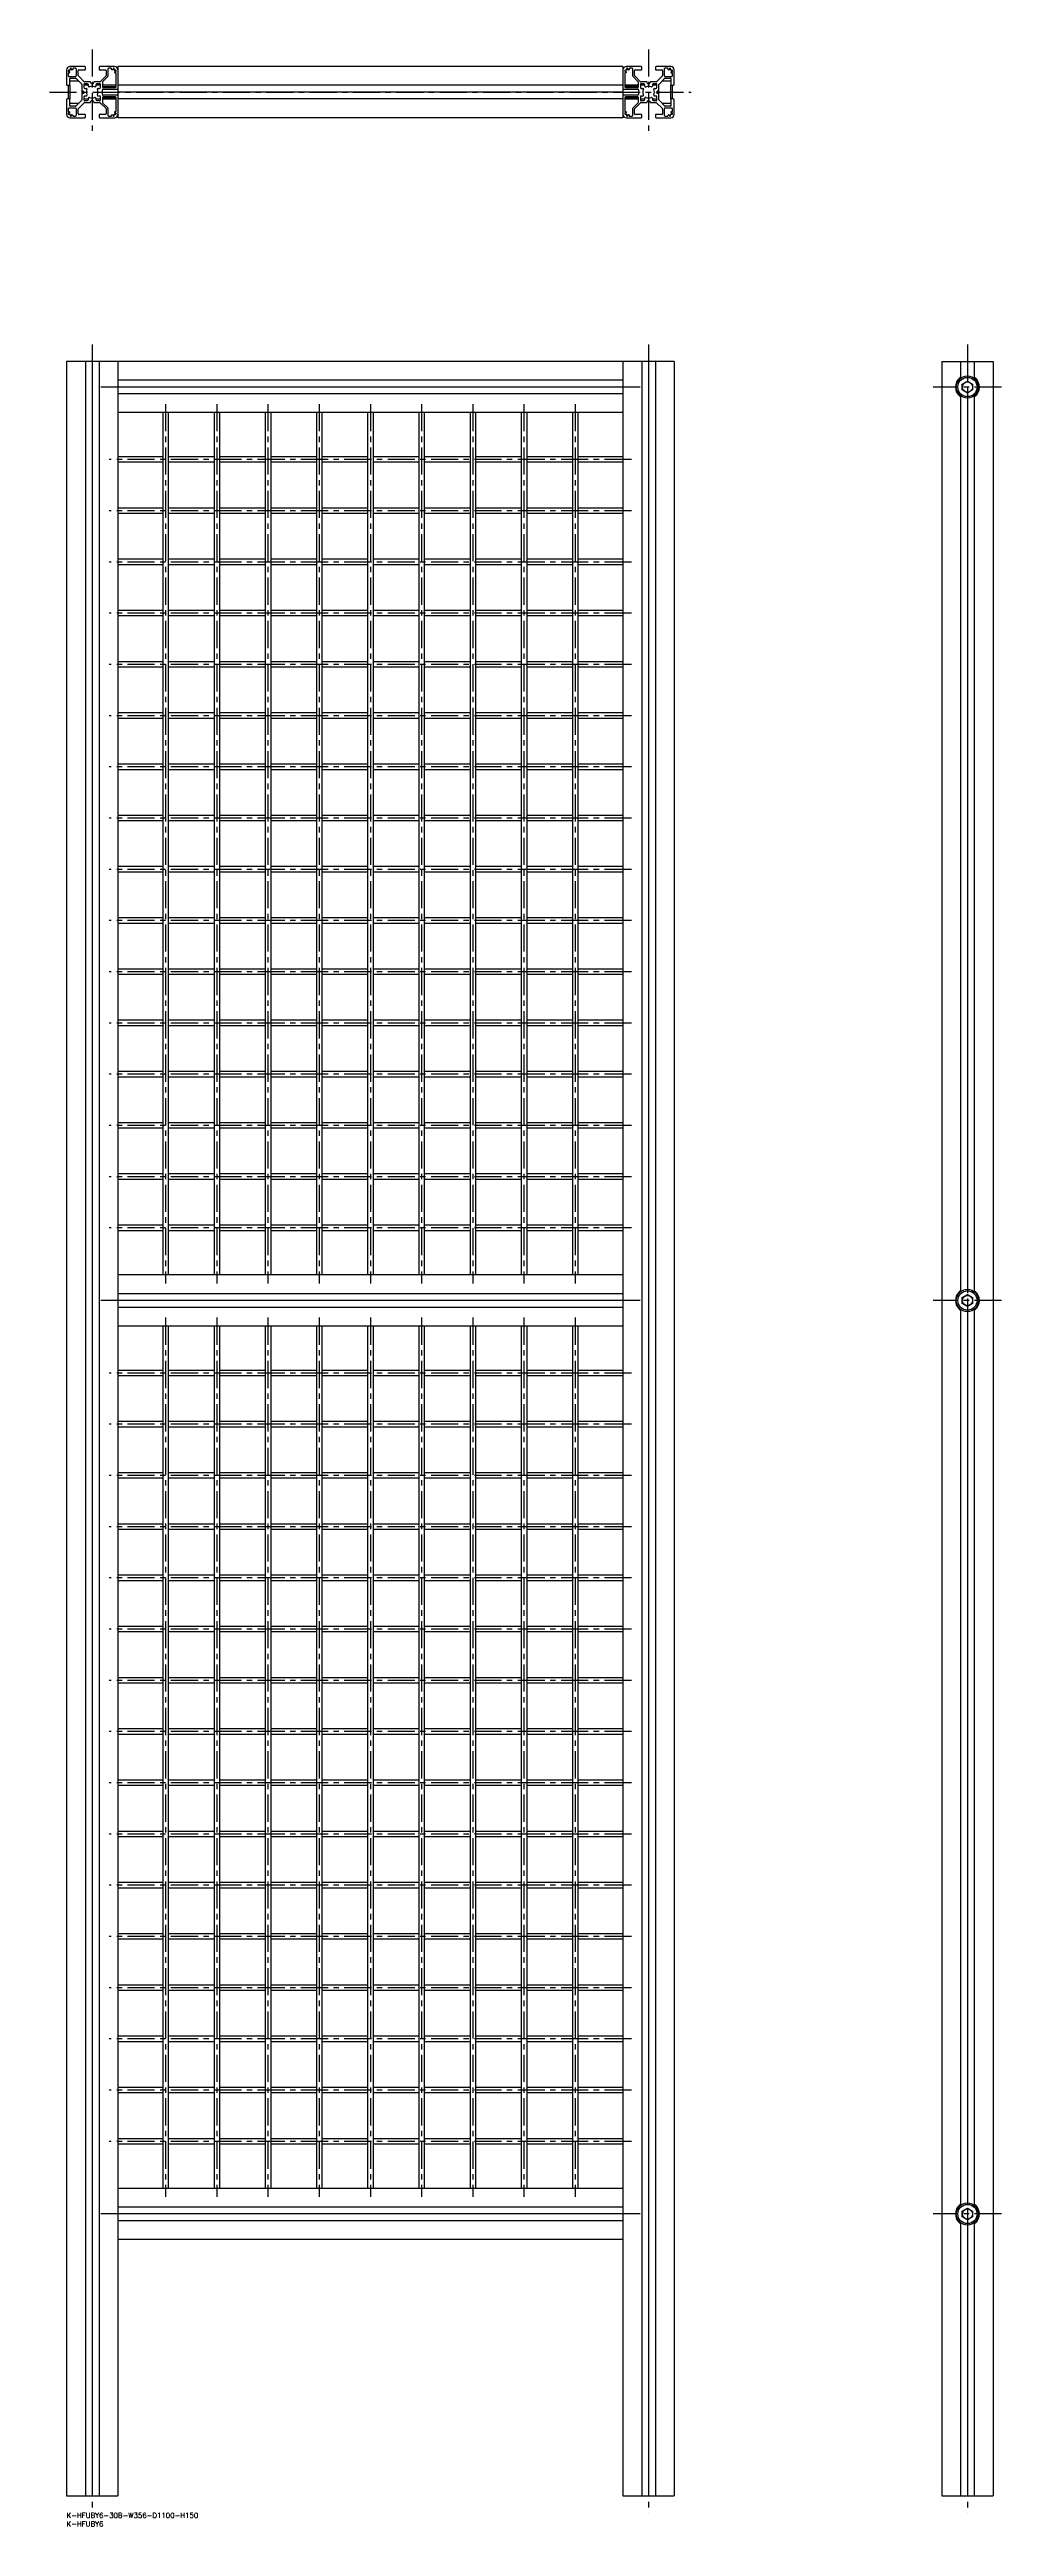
# Model space of a CAD drawing. Extents: x -10 to 548, y -8 to 1443.
import ezdxf

# ---------------------------------------------------------------- set-up
doc = ezdxf.new("R2010")
doc.units = 0
doc.header["$LTSCALE"] = 0.5
doc.linetypes.add('CENTER', pattern=[50.8, 31.75, -6.35, 6.35, -6.35])
for name, color, linetype in [('MSM_CENTER', 1, 'CENTER'), ('MSM_CONTINUOUS', 7, 'CONTINUOUS'), ('MSM_NARROW', 5, 'CONTINUOUS'), ('MSM_PART_NUMBER', 7, 'CONTINUOUS')]:
    doc.layers.add(name, color=color, linetype=linetype)
doc.styles.get("Standard").update_dxf_attribs({"font": 'txt.shx', "height": 20, "bigfont": 'bigfont.shx'})

# ---------------------------------------------------------------- blocks, each defined once
blk = doc.blocks.new('*U12')
at = {"layer": 'MSM_PART_NUMBER'}
blk.add_text('K-HFUBY6-30B-W356-D1100-H150', height=3, dxfattribs=at).set_placement((0, -3))
blk = doc.blocks.new('*U13')
at = {"layer": 'MSM_PART_NUMBER'}
blk.add_text('K-HFUBY6', height=3, dxfattribs=at).set_placement((0, -8))

msp = doc.modelspace()

# ---------------------------------------------------------------- linework, layer by layer
at = {"layer": 'MSM_CENTER'}
for p, q in [((15, 1442.7), (15, 1392.7)), ((341, 1442.7), (341, 1392.7)), ((-10, 1417.7), (366, 1417.7)), ((15, 1270), (15, 0)), ((341, 1270), (341, 0)), ((527.8, 1270), (527.8, 0)), ((336, 1245), (20, 1245)), ((58, 1235), (58, 720)), ((88, 1235), (88, 720)), ((118, 1235), (118, 720)), ((148, 1235), (148, 720)), ((178, 1235), (178, 720)), ((208, 1235), (208, 720)), ((238, 1235), (238, 720)), ((268, 1235), (268, 720)), ((298, 1235), (298, 720)), ((547.8, 1245), (507.8, 1245)), ((331, 1202.5), (25, 1202.5)), ((331, 1172.5), (25, 1172.5)), ((331, 1142.5), (25, 1142.5)), ((331, 1112.5), (25, 1112.5)), ((331, 1082.5), (25, 1082.5)), ((331, 1052.5), (25, 1052.5)), ((331, 1022.5), (25, 1022.5)), ((331, 992.5), (25, 992.5)), ((331, 962.5), (25, 962.5)), ((331, 932.5), (25, 932.5)), ((331, 902.5), (25, 902.5)), ((331, 872.5), (25, 872.5)), ((331, 842.5), (25, 842.5)), ((331, 812.5), (25, 812.5)), ((331, 782.5), (25, 782.5)), ((331, 752.5), (25, 752.5)), ((336, 710), (20, 710)), ((58, 700), (58, 185)), ((88, 700), (88, 185)), ((118, 700), (118, 185)), ((148, 700), (148, 185)), ((178, 700), (178, 185)), ((208, 700), (208, 185)), ((238, 700), (238, 185)), ((268, 700), (268, 185)), ((298, 700), (298, 185)), ((547.8, 710), (507.8, 710)), ((331, 667.5), (25, 667.5)), ((331, 637.5), (25, 637.5)), ((331, 607.5), (25, 607.5)), ((331, 577.5), (25, 577.5)), ((331, 547.5), (25, 547.5)), ((331, 517.5), (25, 517.5)), ((331, 487.5), (25, 487.5)), ((331, 457.5), (25, 457.5)), ((331, 427.5), (25, 427.5)), ((331, 397.5), (25, 397.5)), ((331, 367.5), (25, 367.5)), ((331, 337.5), (25, 337.5)), ((331, 307.5), (25, 307.5)), ((331, 277.5), (25, 277.5)), ((331, 247.5), (25, 247.5)), ((331, 217.5), (25, 217.5)), ((336, 175), (20, 175)), ((547.8, 175), (507.8, 175))]:
    msp.add_line(p, q, dxfattribs=at)
at = {"layer": 'MSM_CONTINUOUS'}
for p, q in [((0, 1430.7), (0, 1422.1)), ((0.4, 1421.7), (1.6, 1421.7)), ((1, 1430.3), (1, 1430)), ((1, 1428.8), (1, 1427.3)), ((1, 1421.7), (1, 1413.7)), ((1.7, 1430.5), (1.2, 1430.5)), ((1.2, 1429.8), (1.6, 1429.8)), ((1.6, 1429), (1.2, 1429)), ((1.4, 1426.9), (5.2, 1426.9)), ((1.8, 1429.6), (1.8, 1429.2)), ((1.9, 1421.8), (1.9, 1413.6)), ((10.6, 1432.7), (2, 1432.7)), ((2, 1422.1), (2, 1425.6)), ((7.1, 1424.2), (2, 1424.2)), ((2.1, 1431.5), (2.1, 1430.9)), ((2.6, 1431.7), (2.3, 1431.7)), ((2.3, 1425.9), (5.2, 1425.9)), ((2.8, 1431), (2.8, 1431.5)), ((3.4, 1430.8), (3, 1430.8)), ((3.6, 1431.5), (3.6, 1431)), ((5.3, 1431.7), (3.8, 1431.7)), ((5.4, 1425.8), (8.9, 1422.3)), ((5.8, 1427.4), (5.8, 1431.3)), ((6.8, 1427.5), (6.8, 1430.3)), ((10.3, 1423.8), (6.9, 1427.2)), ((7.1, 1430.7), (10.6, 1430.7)), ((9, 1422.1), (9, 1418.7)), ((10.2, 1422.3), (10.2, 1420.4)), ((12.8, 1421.7), (10.2, 1421.7)), ((12.3, 1422.5), (10.4, 1422.5)), ((13.9, 1423.7), (10.6, 1423.7)), ((11, 1431.1), (11, 1432.3)), ((12.8, 1421.2), (12.8, 1422)), ((14.4, 1422.8), (14.1, 1423.5)), ((15, 1422.4), (14.5, 1422.6)), ((15.5, 1422.6), (15, 1422.4)), ((15.9, 1423.5), (15.6, 1422.8)), ((19.4, 1423.7), (16.1, 1423.7)), ((17.2, 1422), (17.2, 1421.2)), ((19.8, 1421.7), (17.2, 1421.7)), ((19.6, 1422.5), (17.7, 1422.5)), ((19, 1432.3), (19, 1431.1)), ((28, 1432.7), (19.4, 1432.7)), ((19.4, 1430.7), (22.8, 1430.7)), ((23.1, 1427.2), (19.7, 1423.8)), ((19.8, 1420.4), (19.8, 1422.3)), ((21, 1423.5), (21, 1420.9)), ((29, 1421.7), (21, 1421.7)), ((24.1, 1426.8), (21.1, 1423.8)), ((23.2, 1430.3), (23.2, 1427.5)), ((24.2, 1431.3), (24.2, 1427.1)), ((26.2, 1431.7), (24.6, 1431.7)), ((26.4, 1431), (26.4, 1431.5)), ((27, 1430.8), (26.6, 1430.8)), ((27.2, 1431.5), (27.2, 1431)), ((27.7, 1431.7), (27.4, 1431.7)), ((27.9, 1430.7), (27.9, 1431.5)), ((28.8, 1430.5), (28.1, 1430.5)), ((28.2, 1429.2), (28.2, 1429.6)), ((28.4, 1429.8), (28.8, 1429.8)), ((28.8, 1429), (28.4, 1429)), ((29, 1430), (29, 1430.3)), ((29, 1420.9), (29, 1428.8)), ((326, 1432.7), (30, 1432.7)), ((30, 1432.7), (30, 1402.7)), ((326, 1421.7), (30, 1421.7)), ((326, 1432.7), (326, 1402.7)), ((327, 1430.3), (327, 1430)), ((327, 1428.8), (327, 1420.9)), ((335, 1421.7), (327, 1421.7)), ((327.9, 1430.5), (327.2, 1430.5)), ((327.2, 1429.8), (327.6, 1429.8)), ((327.6, 1429), (327.2, 1429)), ((327.8, 1429.6), (327.8, 1429.2)), ((336.6, 1432.7), (328, 1432.7)), ((328.1, 1431.5), (328.1, 1430.7)), ((328.6, 1431.7), (328.3, 1431.7)), ((328.8, 1431), (328.8, 1431.5)), ((329.4, 1430.8), (329, 1430.8)), ((329.6, 1431.5), (329.6, 1431)), ((331.3, 1431.7), (329.8, 1431.7)), ((331.7, 1427.1), (331.7, 1431.3)), ((334.9, 1423.8), (331.9, 1426.8)), ((332.8, 1427.5), (332.8, 1430.3)), ((336.3, 1423.8), (332.9, 1427.2)), ((333.1, 1430.7), (336.6, 1430.7)), ((335, 1420.9), (335, 1423.5)), ((336.2, 1422.3), (336.2, 1420.4)), ((338.8, 1421.7), (336.2, 1421.7)), ((338.3, 1422.5), (336.4, 1422.5)), ((339.9, 1423.7), (336.6, 1423.7)), ((337, 1431.1), (337, 1432.3)), ((338.8, 1421.2), (338.8, 1422)), ((340.4, 1422.8), (340.1, 1423.5)), ((341, 1422.4), (340.5, 1422.6)), ((341.5, 1422.6), (341, 1422.4)), ((341.9, 1423.5), (341.6, 1422.8)), ((345.4, 1423.7), (342.1, 1423.7)), ((343.2, 1422), (343.2, 1421.2)), ((345.8, 1421.7), (343.2, 1421.7)), ((345.6, 1422.5), (343.7, 1422.5)), ((345, 1432.3), (345, 1431.1)), ((354, 1432.7), (345.4, 1432.7)), ((345.4, 1430.7), (348.8, 1430.7)), ((349.1, 1427.2), (345.7, 1423.8)), ((345.8, 1420.4), (345.8, 1422.3)), ((347, 1418.7), (347, 1422.1)), ((347.1, 1422.3), (350.6, 1425.8)), ((354, 1424.2), (348.9, 1424.2)), ((349.2, 1430.3), (349.2, 1427.5)), ((350.2, 1431.3), (350.2, 1427.4)), ((352.2, 1431.7), (350.6, 1431.7)), ((350.7, 1426.9), (354.6, 1426.9)), ((350.8, 1425.9), (353.7, 1425.9)), ((352.4, 1431), (352.4, 1431.5)), ((353, 1430.8), (352.6, 1430.8)), ((353.2, 1431.5), (353.2, 1431)), ((353.7, 1431.7), (353.4, 1431.7)), ((353.9, 1430.7), (353.9, 1431.5)), ((354, 1425.6), (354, 1422.1)), ((354.8, 1430.5), (354.1, 1430.5)), ((354.1, 1413.6), (354.1, 1421.8)), ((354.2, 1429.2), (354.2, 1429.6)), ((354.4, 1429.8), (354.8, 1429.8)), ((354.8, 1429), (354.4, 1429)), ((354.4, 1421.7), (355.6, 1421.7)), ((355, 1430), (355, 1430.3)), ((355, 1427.3), (355, 1428.8)), ((355, 1413.7), (355, 1421.7)), ((356, 1422.1), (356, 1430.7)), ((0, 1413.3), (0, 1404.7)), ((1.6, 1413.7), (0.4, 1413.7)), ((1, 1408), (1, 1406.5)), ((5.2, 1408.4), (1.4, 1408.4)), ((2, 1409.7), (2, 1413.3)), ((2, 1411.2), (7.1, 1411.2)), ((5.2, 1409.4), (2.3, 1409.4)), ((8.9, 1413), (5.4, 1409.5)), ((5.8, 1404.1), (5.8, 1407.9)), ((6.8, 1405.1), (6.8, 1407.8)), ((6.9, 1408.1), (10.3, 1411.5)), ((9, 1418.7), (9, 1416.6)), ((9, 1416.6), (9, 1413.2)), ((9.1, 1418.6), (9.8, 1418.3)), ((9.8, 1417), (9.1, 1416.8)), ((10, 1418.1), (10.3, 1417.7)), ((10.3, 1417.7), (10, 1417.2)), ((10.2, 1414.9), (10.2, 1413.1)), ((10.2, 1413.7), (12.8, 1413.7)), ((10.4, 1412.9), (12.3, 1412.9)), ((10.6, 1411.7), (13.9, 1411.7)), ((10.7, 1419.9), (11.5, 1419.9)), ((11.5, 1415.4), (10.7, 1415.4)), ((12.8, 1413.4), (12.8, 1414.2)), ((14.1, 1411.8), (14.4, 1412.5)), ((14.5, 1412.7), (15, 1413)), ((15, 1413), (15.5, 1412.7)), ((15.6, 1412.5), (15.9, 1411.8)), ((16.1, 1411.7), (19.4, 1411.7)), ((17.2, 1414.2), (17.2, 1413.4)), ((17.2, 1413.7), (19.8, 1413.7)), ((17.7, 1412.9), (19.6, 1412.9)), ((18.5, 1419.9), (19.3, 1419.9)), ((19.3, 1415.4), (18.5, 1415.4)), ((19.7, 1411.5), (23.1, 1408.1)), ((19.8, 1413.1), (19.8, 1414.9)), ((21, 1416.3), (21, 1419.1)), ((21, 1414.5), (21, 1411.8)), ((21, 1413.7), (29, 1413.7)), ((21.1, 1411.5), (24.1, 1408.5)), ((21.4, 1420.5), (28.6, 1420.5)), ((21.4, 1419.5), (29.6, 1419.5)), ((29.6, 1415.9), (21.4, 1415.9)), ((28.6, 1414.9), (21.4, 1414.9)), ((23.2, 1407.8), (23.2, 1405.1)), ((24.2, 1408.2), (24.2, 1404.1)), ((29, 1406.5), (29, 1414.5)), ((326, 1417.7), (30, 1417.7)), ((326, 1413.7), (30, 1413.7)), ((326.4, 1419.5), (334.6, 1419.5)), ((334.6, 1415.9), (326.4, 1415.9)), ((327, 1414.5), (327, 1406.5)), ((327, 1413.7), (335, 1413.7)), ((327.4, 1420.5), (334.6, 1420.5)), ((334.6, 1414.9), (327.4, 1414.9)), ((331.7, 1404.1), (331.7, 1408.2)), ((331.9, 1408.5), (334.9, 1411.5)), ((332.8, 1405.1), (332.8, 1407.8)), ((332.9, 1408.1), (336.3, 1411.5)), ((335, 1419.1), (335, 1416.3)), ((335, 1411.8), (335, 1414.5)), ((336.2, 1414.9), (336.2, 1413.1)), ((336.2, 1413.7), (338.8, 1413.7)), ((336.4, 1412.9), (338.3, 1412.9)), ((336.6, 1411.7), (339.9, 1411.7)), ((336.7, 1419.9), (337.5, 1419.9)), ((337.5, 1415.4), (336.7, 1415.4)), ((338.8, 1413.4), (338.8, 1414.2)), ((340.1, 1411.8), (340.4, 1412.5)), ((340.5, 1412.7), (341, 1413)), ((341, 1413), (341.5, 1412.7)), ((341.6, 1412.5), (341.9, 1411.8)), ((342.1, 1411.7), (345.4, 1411.7)), ((343.2, 1414.2), (343.2, 1413.4)), ((343.2, 1413.7), (345.8, 1413.7)), ((343.7, 1412.9), (345.6, 1412.9)), ((344.5, 1419.9), (345.3, 1419.9)), ((345.3, 1415.4), (344.5, 1415.4)), ((345.7, 1417.7), (346, 1418.1)), ((346, 1417.2), (345.7, 1417.7)), ((345.7, 1411.5), (349.1, 1408.1)), ((345.8, 1413.1), (345.8, 1414.9)), ((346.2, 1418.3), (346.9, 1418.6)), ((346.9, 1416.8), (346.2, 1417)), ((347, 1416.6), (347, 1418.7)), ((347, 1413.2), (347, 1416.6)), ((350.6, 1409.5), (347.1, 1413)), ((348.9, 1411.2), (354, 1411.2)), ((349.2, 1407.8), (349.2, 1405.1)), ((350.2, 1407.9), (350.2, 1404.1)), ((353.7, 1409.4), (350.8, 1409.4)), ((354.6, 1408.4), (350.7, 1408.4)), ((354, 1413.3), (354, 1409.7)), ((355.6, 1413.7), (354.4, 1413.7)), ((355, 1406.5), (355, 1408)), ((356, 1404.7), (356, 1413.3)), ((1, 1405.3), (1, 1405)), ((1.2, 1406.3), (1.6, 1406.3)), ((1.6, 1405.5), (1.2, 1405.5)), ((1.2, 1404.8), (1.9, 1404.8)), ((1.8, 1406.1), (1.8, 1405.7)), ((2, 1402.7), (10.6, 1402.7)), ((2.1, 1404.6), (2.1, 1403.9)), ((2.3, 1403.7), (2.6, 1403.7)), ((2.8, 1403.9), (2.8, 1404.3)), ((3, 1404.5), (3.4, 1404.5)), ((3.6, 1404.3), (3.6, 1403.9)), ((3.8, 1403.7), (5.3, 1403.7)), ((10.6, 1404.7), (7.1, 1404.7)), ((11, 1403.1), (11, 1404.3)), ((19, 1404.3), (19, 1403.1)), ((22.8, 1404.7), (19.4, 1404.7)), ((19.4, 1402.7), (28, 1402.7)), ((24.6, 1403.7), (26.2, 1403.7)), ((26.4, 1403.9), (26.4, 1404.3)), ((26.6, 1404.5), (27, 1404.5)), ((27.2, 1404.3), (27.2, 1403.9)), ((27.4, 1403.7), (27.7, 1403.7)), ((27.9, 1403.9), (27.9, 1404.6)), ((28.1, 1404.8), (28.8, 1404.8)), ((28.2, 1405.7), (28.2, 1406.1)), ((28.4, 1406.3), (28.8, 1406.3)), ((28.8, 1405.5), (28.4, 1405.5)), ((29, 1405), (29, 1405.3)), ((326, 1402.7), (30, 1402.7)), ((327, 1405.3), (327, 1405)), ((327.2, 1406.3), (327.6, 1406.3)), ((327.6, 1405.5), (327.2, 1405.5)), ((327.2, 1404.8), (327.9, 1404.8)), ((327.8, 1406.1), (327.8, 1405.7)), ((328, 1402.7), (336.6, 1402.7)), ((328.1, 1404.6), (328.1, 1403.9)), ((328.3, 1403.7), (328.6, 1403.7)), ((328.8, 1403.9), (328.8, 1404.3)), ((329, 1404.5), (329.4, 1404.5)), ((329.6, 1404.3), (329.6, 1403.9)), ((329.8, 1403.7), (331.3, 1403.7)), ((336.6, 1404.7), (333.1, 1404.7)), ((337, 1403.1), (337, 1404.3)), ((345, 1404.3), (345, 1403.1)), ((348.8, 1404.7), (345.4, 1404.7)), ((345.4, 1402.7), (354, 1402.7)), ((350.6, 1403.7), (352.2, 1403.7)), ((352.4, 1403.9), (352.4, 1404.3)), ((352.6, 1404.5), (353, 1404.5)), ((353.2, 1404.3), (353.2, 1403.9)), ((353.4, 1403.7), (353.7, 1403.7)), ((353.9, 1403.9), (353.9, 1404.4)), ((354.2, 1405.7), (354.2, 1406.1)), ((354.3, 1404.8), (354.8, 1404.8)), ((354.4, 1406.3), (354.8, 1406.3)), ((354.8, 1405.5), (354.4, 1405.5)), ((355, 1405), (355, 1405.3)), ((0, 1260), (0, 10)), ((356, 1260), (0, 1260)), ((11, 1260), (11, 10)), ((15, 1260), (15, 10)), ((19, 1260), (19, 10)), ((30, 1260), (30, 10)), ((326, 1249), (30, 1249)), ((326, 1260), (326, 10)), ((337, 1260), (337, 10)), ((341, 1260), (341, 10)), ((345, 1260), (345, 10)), ((356, 1260), (356, 10)), ((512.8, 1260), (512.8, 10)), ((512.8, 1260), (542.8, 1260)), ((523.5, 1250.6), (523.4, 1250.5)), ((523.4, 1250.5), (523.4, 1250.4)), ((523.6, 1250.6), (523.5, 1250.6)), ((523.7, 1250.7), (523.6, 1250.6)), ((523.8, 1250.7), (523.7, 1250.7)), ((523.7, 1250.7), (523.7, 1250.7)), ((523.8, 1260), (523.8, 1250.7)), ((524.8, 1246.7), (527.8, 1248.5)), ((527.8, 1260), (527.8, 1251.5)), ((527.8, 1248.5), (530.8, 1246.7)), ((531.8, 1260), (531.8, 1250.7)), ((531.9, 1250.7), (531.8, 1250.7)), ((531.8, 1250.7), (531.8, 1250.7)), ((531.8, 1250.7), (531.8, 1250.7)), ((532, 1250.6), (531.9, 1250.7)), ((532.2, 1250.4), (532, 1250.6)), ((542.8, 1260), (542.8, 10)), ((326, 1245), (30, 1245)), ((326, 1241), (30, 1241)), ((523.4, 1239.6), (523.5, 1239.4)), ((523.5, 1239.4), (523.6, 1239.3)), ((523.6, 1239.3), (523.7, 1239.3)), ((523.7, 1239.3), (523.8, 1239.3)), ((523.8, 1239.3), (523.8, 715.7)), ((523.8, 1239.3), (523.8, 1239.3)), ((524.8, 1243.3), (524.8, 1246.7)), ((527.8, 1241.5), (524.8, 1243.3)), ((530.8, 1243.3), (527.8, 1241.5)), ((527.8, 1238.5), (527.8, 716.5)), ((530.8, 1246.7), (530.8, 1243.3)), ((531.8, 1239.3), (531.9, 1239.4)), ((531.8, 1239.3), (531.8, 715.7)), ((531.8, 1239.3), (531.8, 1239.3)), ((531.8, 1239.3), (531.8, 1239.3)), ((531.9, 1239.4), (532, 1239.4)), ((532, 1239.4), (532.1, 1239.5)), ((532.1, 1239.5), (532.2, 1239.6)), ((326, 1230), (30, 1230)), ((56.4, 1230), (56.4, 725)), ((59.6, 1230), (59.6, 725)), ((86.4, 1230), (86.4, 725)), ((89.6, 1230), (89.6, 725)), ((116.4, 1230), (116.4, 725)), ((119.6, 1230), (119.6, 725)), ((146.4, 1230), (146.4, 725)), ((149.6, 1230), (149.6, 725)), ((176.4, 1230), (176.4, 725)), ((179.6, 1230), (179.6, 725)), ((206.4, 1230), (206.4, 725)), ((209.6, 1230), (209.6, 725)), ((236.4, 1230), (236.4, 725)), ((239.6, 1230), (239.6, 725)), ((266.4, 1230), (266.4, 725)), ((269.6, 1230), (269.6, 725)), ((296.4, 1230), (296.4, 725)), ((299.6, 1230), (299.6, 725)), ((56.4, 1204.1), (30, 1204.1)), ((86.4, 1204.1), (59.6, 1204.1)), ((116.4, 1204.1), (89.6, 1204.1)), ((146.4, 1204.1), (119.6, 1204.1)), ((176.4, 1204.1), (149.6, 1204.1)), ((206.4, 1204.1), (179.6, 1204.1)), ((236.4, 1204.1), (209.6, 1204.1)), ((266.4, 1204.1), (239.6, 1204.1)), ((296.4, 1204.1), (269.6, 1204.1)), ((326, 1204.1), (299.6, 1204.1)), ((56.4, 1200.9), (30, 1200.9)), ((86.4, 1200.9), (59.6, 1200.9)), ((116.4, 1200.9), (89.6, 1200.9)), ((146.4, 1200.9), (119.6, 1200.9)), ((176.4, 1200.9), (149.6, 1200.9)), ((206.4, 1200.9), (179.6, 1200.9)), ((236.4, 1200.9), (209.6, 1200.9)), ((266.4, 1200.9), (239.6, 1200.9)), ((296.4, 1200.9), (269.6, 1200.9)), ((326, 1200.9), (299.6, 1200.9)), ((56.4, 1174.1), (30, 1174.1)), ((56.4, 1170.9), (30, 1170.9)), ((86.4, 1174.1), (59.6, 1174.1)), ((86.4, 1170.9), (59.6, 1170.9)), ((116.4, 1174.1), (89.6, 1174.1)), ((116.4, 1170.9), (89.6, 1170.9)), ((146.4, 1174.1), (119.6, 1174.1)), ((146.4, 1170.9), (119.6, 1170.9)), ((176.4, 1174.1), (149.6, 1174.1)), ((176.4, 1170.9), (149.6, 1170.9)), ((206.4, 1174.1), (179.6, 1174.1)), ((206.4, 1170.9), (179.6, 1170.9)), ((236.4, 1174.1), (209.6, 1174.1)), ((236.4, 1170.9), (209.6, 1170.9)), ((266.4, 1174.1), (239.6, 1174.1)), ((266.4, 1170.9), (239.6, 1170.9)), ((296.4, 1174.1), (269.6, 1174.1)), ((296.4, 1170.9), (269.6, 1170.9)), ((326, 1174.1), (299.6, 1174.1)), ((326, 1170.9), (299.6, 1170.9)), ((56.4, 1144.1), (30, 1144.1)), ((56.4, 1140.9), (30, 1140.9)), ((86.4, 1144.1), (59.6, 1144.1)), ((86.4, 1140.9), (59.6, 1140.9)), ((116.4, 1144.1), (89.6, 1144.1)), ((116.4, 1140.9), (89.6, 1140.9)), ((146.4, 1144.1), (119.6, 1144.1)), ((146.4, 1140.9), (119.6, 1140.9)), ((176.4, 1144.1), (149.6, 1144.1)), ((176.4, 1140.9), (149.6, 1140.9)), ((206.4, 1144.1), (179.6, 1144.1)), ((206.4, 1140.9), (179.6, 1140.9)), ((236.4, 1144.1), (209.6, 1144.1)), ((236.4, 1140.9), (209.6, 1140.9)), ((266.4, 1144.1), (239.6, 1144.1)), ((266.4, 1140.9), (239.6, 1140.9)), ((296.4, 1144.1), (269.6, 1144.1)), ((296.4, 1140.9), (269.6, 1140.9)), ((326, 1144.1), (299.6, 1144.1)), ((326, 1140.9), (299.6, 1140.9)), ((56.4, 1114.1), (30, 1114.1)), ((56.4, 1110.9), (30, 1110.9)), ((86.4, 1114.1), (59.6, 1114.1)), ((86.4, 1110.9), (59.6, 1110.9)), ((116.4, 1114.1), (89.6, 1114.1)), ((116.4, 1110.9), (89.6, 1110.9)), ((146.4, 1114.1), (119.6, 1114.1)), ((146.4, 1110.9), (119.6, 1110.9)), ((176.4, 1114.1), (149.6, 1114.1)), ((176.4, 1110.9), (149.6, 1110.9)), ((206.4, 1114.1), (179.6, 1114.1)), ((206.4, 1110.9), (179.6, 1110.9)), ((236.4, 1114.1), (209.6, 1114.1)), ((236.4, 1110.9), (209.6, 1110.9)), ((266.4, 1114.1), (239.6, 1114.1)), ((266.4, 1110.9), (239.6, 1110.9)), ((296.4, 1114.1), (269.6, 1114.1)), ((296.4, 1110.9), (269.6, 1110.9)), ((326, 1114.1), (299.6, 1114.1)), ((326, 1110.9), (299.6, 1110.9)), ((56.4, 1084.1), (30, 1084.1)), ((56.4, 1080.9), (30, 1080.9)), ((86.4, 1084.1), (59.6, 1084.1)), ((86.4, 1080.9), (59.6, 1080.9)), ((116.4, 1084.1), (89.6, 1084.1)), ((116.4, 1080.9), (89.6, 1080.9)), ((146.4, 1084.1), (119.6, 1084.1)), ((146.4, 1080.9), (119.6, 1080.9)), ((176.4, 1084.1), (149.6, 1084.1)), ((176.4, 1080.9), (149.6, 1080.9)), ((206.4, 1084.1), (179.6, 1084.1)), ((206.4, 1080.9), (179.6, 1080.9)), ((236.4, 1084.1), (209.6, 1084.1)), ((236.4, 1080.9), (209.6, 1080.9)), ((266.4, 1084.1), (239.6, 1084.1)), ((266.4, 1080.9), (239.6, 1080.9)), ((296.4, 1084.1), (269.6, 1084.1)), ((296.4, 1080.9), (269.6, 1080.9)), ((326, 1084.1), (299.6, 1084.1)), ((326, 1080.9), (299.6, 1080.9)), ((56.4, 1054.1), (30, 1054.1)), ((56.4, 1050.9), (30, 1050.9)), ((86.4, 1054.1), (59.6, 1054.1)), ((86.4, 1050.9), (59.6, 1050.9)), ((116.4, 1054.1), (89.6, 1054.1)), ((116.4, 1050.9), (89.6, 1050.9)), ((146.4, 1054.1), (119.6, 1054.1)), ((146.4, 1050.9), (119.6, 1050.9)), ((176.4, 1054.1), (149.6, 1054.1)), ((176.4, 1050.9), (149.6, 1050.9)), ((206.4, 1054.1), (179.6, 1054.1)), ((206.4, 1050.9), (179.6, 1050.9)), ((236.4, 1054.1), (209.6, 1054.1)), ((236.4, 1050.9), (209.6, 1050.9)), ((266.4, 1054.1), (239.6, 1054.1)), ((266.4, 1050.9), (239.6, 1050.9)), ((296.4, 1054.1), (269.6, 1054.1)), ((296.4, 1050.9), (269.6, 1050.9)), ((326, 1054.1), (299.6, 1054.1)), ((326, 1050.9), (299.6, 1050.9)), ((56.4, 1024.1), (30, 1024.1)), ((56.4, 1020.9), (30, 1020.9)), ((86.4, 1024.1), (59.6, 1024.1)), ((86.4, 1020.9), (59.6, 1020.9)), ((116.4, 1024.1), (89.6, 1024.1)), ((116.4, 1020.9), (89.6, 1020.9)), ((146.4, 1024.1), (119.6, 1024.1)), ((146.4, 1020.9), (119.6, 1020.9)), ((176.4, 1024.1), (149.6, 1024.1)), ((176.4, 1020.9), (149.6, 1020.9)), ((206.4, 1024.1), (179.6, 1024.1)), ((206.4, 1020.9), (179.6, 1020.9)), ((236.4, 1024.1), (209.6, 1024.1)), ((236.4, 1020.9), (209.6, 1020.9)), ((266.4, 1024.1), (239.6, 1024.1)), ((266.4, 1020.9), (239.6, 1020.9)), ((296.4, 1024.1), (269.6, 1024.1)), ((296.4, 1020.9), (269.6, 1020.9)), ((326, 1024.1), (299.6, 1024.1)), ((326, 1020.9), (299.6, 1020.9)), ((56.4, 994.1), (30, 994.1)), ((56.4, 990.9), (30, 990.9)), ((86.4, 994.1), (59.6, 994.1)), ((86.4, 990.9), (59.6, 990.9)), ((116.4, 994.1), (89.6, 994.1)), ((116.4, 990.9), (89.6, 990.9)), ((146.4, 994.1), (119.6, 994.1)), ((146.4, 990.9), (119.6, 990.9)), ((176.4, 994.1), (149.6, 994.1)), ((176.4, 990.9), (149.6, 990.9)), ((206.4, 994.1), (179.6, 994.1)), ((206.4, 990.9), (179.6, 990.9)), ((236.4, 994.1), (209.6, 994.1)), ((236.4, 990.9), (209.6, 990.9)), ((266.4, 994.1), (239.6, 994.1)), ((266.4, 990.9), (239.6, 990.9)), ((296.4, 994.1), (269.6, 994.1)), ((296.4, 990.9), (269.6, 990.9)), ((326, 994.1), (299.6, 994.1)), ((326, 990.9), (299.6, 990.9)), ((56.4, 964.1), (30, 964.1)), ((56.4, 960.9), (30, 960.9)), ((86.4, 964.1), (59.6, 964.1)), ((86.4, 960.9), (59.6, 960.9)), ((116.4, 964.1), (89.6, 964.1)), ((116.4, 960.9), (89.6, 960.9)), ((146.4, 964.1), (119.6, 964.1)), ((146.4, 960.9), (119.6, 960.9)), ((176.4, 964.1), (149.6, 964.1)), ((176.4, 960.9), (149.6, 960.9)), ((206.4, 964.1), (179.6, 964.1)), ((206.4, 960.9), (179.6, 960.9)), ((236.4, 964.1), (209.6, 964.1)), ((236.4, 960.9), (209.6, 960.9)), ((266.4, 964.1), (239.6, 964.1)), ((266.4, 960.9), (239.6, 960.9)), ((296.4, 964.1), (269.6, 964.1)), ((296.4, 960.9), (269.6, 960.9)), ((326, 964.1), (299.6, 964.1)), ((326, 960.9), (299.6, 960.9)), ((56.4, 934.1), (30, 934.1)), ((56.4, 930.9), (30, 930.9)), ((86.4, 934.1), (59.6, 934.1)), ((86.4, 930.9), (59.6, 930.9)), ((116.4, 934.1), (89.6, 934.1)), ((116.4, 930.9), (89.6, 930.9)), ((146.4, 934.1), (119.6, 934.1)), ((146.4, 930.9), (119.6, 930.9)), ((176.4, 934.1), (149.6, 934.1)), ((176.4, 930.9), (149.6, 930.9)), ((206.4, 934.1), (179.6, 934.1)), ((206.4, 930.9), (179.6, 930.9)), ((236.4, 934.1), (209.6, 934.1)), ((236.4, 930.9), (209.6, 930.9)), ((266.4, 934.1), (239.6, 934.1)), ((266.4, 930.9), (239.6, 930.9)), ((296.4, 934.1), (269.6, 934.1)), ((296.4, 930.9), (269.6, 930.9)), ((326, 934.1), (299.6, 934.1)), ((326, 930.9), (299.6, 930.9)), ((56.4, 904.1), (30, 904.1)), ((56.4, 900.9), (30, 900.9)), ((86.4, 904.1), (59.6, 904.1)), ((86.4, 900.9), (59.6, 900.9)), ((116.4, 904.1), (89.6, 904.1)), ((116.4, 900.9), (89.6, 900.9)), ((146.4, 904.1), (119.6, 904.1)), ((146.4, 900.9), (119.6, 900.9)), ((176.4, 904.1), (149.6, 904.1)), ((176.4, 900.9), (149.6, 900.9)), ((206.4, 904.1), (179.6, 904.1)), ((206.4, 900.9), (179.6, 900.9)), ((236.4, 904.1), (209.6, 904.1)), ((236.4, 900.9), (209.6, 900.9)), ((266.4, 904.1), (239.6, 904.1)), ((266.4, 900.9), (239.6, 900.9)), ((296.4, 904.1), (269.6, 904.1)), ((296.4, 900.9), (269.6, 900.9)), ((326, 904.1), (299.6, 904.1)), ((326, 900.9), (299.6, 900.9)), ((56.4, 874.1), (30, 874.1)), ((56.4, 870.9), (30, 870.9)), ((86.4, 874.1), (59.6, 874.1)), ((86.4, 870.9), (59.6, 870.9)), ((116.4, 874.1), (89.6, 874.1)), ((116.4, 870.9), (89.6, 870.9)), ((146.4, 874.1), (119.6, 874.1)), ((146.4, 870.9), (119.6, 870.9)), ((176.4, 874.1), (149.6, 874.1)), ((176.4, 870.9), (149.6, 870.9)), ((206.4, 874.1), (179.6, 874.1)), ((206.4, 870.9), (179.6, 870.9)), ((236.4, 874.1), (209.6, 874.1)), ((236.4, 870.9), (209.6, 870.9)), ((266.4, 874.1), (239.6, 874.1)), ((266.4, 870.9), (239.6, 870.9)), ((296.4, 874.1), (269.6, 874.1)), ((296.4, 870.9), (269.6, 870.9)), ((326, 874.1), (299.6, 874.1)), ((326, 870.9), (299.6, 870.9)), ((56.4, 844.1), (30, 844.1)), ((86.4, 844.1), (59.6, 844.1)), ((116.4, 844.1), (89.6, 844.1)), ((146.4, 844.1), (119.6, 844.1)), ((176.4, 844.1), (149.6, 844.1)), ((206.4, 844.1), (179.6, 844.1)), ((236.4, 844.1), (209.6, 844.1)), ((266.4, 844.1), (239.6, 844.1)), ((296.4, 844.1), (269.6, 844.1)), ((326, 844.1), (299.6, 844.1)), ((56.4, 840.9), (30, 840.9)), ((86.4, 840.9), (59.6, 840.9)), ((116.4, 840.9), (89.6, 840.9)), ((146.4, 840.9), (119.6, 840.9)), ((176.4, 840.9), (149.6, 840.9)), ((206.4, 840.9), (179.6, 840.9)), ((236.4, 840.9), (209.6, 840.9)), ((266.4, 840.9), (239.6, 840.9)), ((296.4, 840.9), (269.6, 840.9)), ((326, 840.9), (299.6, 840.9)), ((56.4, 814.1), (30, 814.1)), ((86.4, 814.1), (59.6, 814.1)), ((116.4, 814.1), (89.6, 814.1)), ((146.4, 814.1), (119.6, 814.1)), ((176.4, 814.1), (149.6, 814.1)), ((206.4, 814.1), (179.6, 814.1)), ((236.4, 814.1), (209.6, 814.1)), ((266.4, 814.1), (239.6, 814.1)), ((296.4, 814.1), (269.6, 814.1)), ((326, 814.1), (299.6, 814.1)), ((56.4, 810.9), (30, 810.9)), ((86.4, 810.9), (59.6, 810.9)), ((116.4, 810.9), (89.6, 810.9)), ((146.4, 810.9), (119.6, 810.9)), ((176.4, 810.9), (149.6, 810.9)), ((206.4, 810.9), (179.6, 810.9)), ((236.4, 810.9), (209.6, 810.9)), ((266.4, 810.9), (239.6, 810.9)), ((296.4, 810.9), (269.6, 810.9)), ((326, 810.9), (299.6, 810.9)), ((56.4, 784.1), (30, 784.1)), ((86.4, 784.1), (59.6, 784.1)), ((116.4, 784.1), (89.6, 784.1)), ((146.4, 784.1), (119.6, 784.1)), ((176.4, 784.1), (149.6, 784.1)), ((206.4, 784.1), (179.6, 784.1)), ((236.4, 784.1), (209.6, 784.1)), ((266.4, 784.1), (239.6, 784.1)), ((296.4, 784.1), (269.6, 784.1)), ((326, 784.1), (299.6, 784.1)), ((56.4, 780.9), (30, 780.9)), ((86.4, 780.9), (59.6, 780.9)), ((116.4, 780.9), (89.6, 780.9)), ((146.4, 780.9), (119.6, 780.9)), ((176.4, 780.9), (149.6, 780.9)), ((206.4, 780.9), (179.6, 780.9)), ((236.4, 780.9), (209.6, 780.9)), ((266.4, 780.9), (239.6, 780.9)), ((296.4, 780.9), (269.6, 780.9)), ((326, 780.9), (299.6, 780.9)), ((56.4, 754.1), (30, 754.1)), ((56.4, 750.9), (30, 750.9)), ((86.4, 754.1), (59.6, 754.1)), ((86.4, 750.9), (59.6, 750.9)), ((116.4, 754.1), (89.6, 754.1)), ((116.4, 750.9), (89.6, 750.9)), ((146.4, 754.1), (119.6, 754.1)), ((146.4, 750.9), (119.6, 750.9)), ((176.4, 754.1), (149.6, 754.1)), ((176.4, 750.9), (149.6, 750.9)), ((206.4, 754.1), (179.6, 754.1)), ((206.4, 750.9), (179.6, 750.9)), ((236.4, 754.1), (209.6, 754.1)), ((236.4, 750.9), (209.6, 750.9)), ((266.4, 754.1), (239.6, 754.1)), ((266.4, 750.9), (239.6, 750.9)), ((296.4, 754.1), (269.6, 754.1)), ((296.4, 750.9), (269.6, 750.9)), ((326, 754.1), (299.6, 754.1)), ((326, 750.9), (299.6, 750.9)), ((326, 725), (30, 725)), ((326, 714), (30, 714)), ((523.5, 715.6), (523.4, 715.5)), ((523.4, 715.5), (523.4, 715.4)), ((523.6, 715.6), (523.5, 715.6)), ((523.7, 715.7), (523.6, 715.6)), ((523.8, 715.7), (523.7, 715.7)), ((523.7, 715.7), (523.7, 715.7)), ((524.8, 711.7), (527.8, 713.5)), ((524.8, 708.3), (524.8, 711.7)), ((527.8, 713.5), (530.8, 711.7)), ((530.8, 711.7), (530.8, 708.3)), ((531.9, 715.7), (531.8, 715.7)), ((531.8, 715.7), (531.8, 715.7)), ((531.8, 715.7), (531.8, 715.7)), ((532, 715.6), (531.9, 715.7)), ((532.2, 715.4), (532, 715.6)), ((326, 710), (30, 710)), ((326, 706), (30, 706)), ((523.4, 704.6), (523.5, 704.4)), ((523.5, 704.4), (523.6, 704.3)), ((523.6, 704.3), (523.7, 704.3)), ((523.7, 704.3), (523.8, 704.3)), ((523.8, 704.3), (523.8, 180.7)), ((523.8, 704.3), (523.8, 704.3)), ((527.8, 706.5), (524.8, 708.3)), ((530.8, 708.3), (527.8, 706.5)), ((527.8, 703.5), (527.8, 181.5)), ((531.8, 704.3), (531.9, 704.4)), ((531.8, 704.3), (531.8, 180.7)), ((531.8, 704.3), (531.8, 704.3)), ((531.8, 704.3), (531.8, 704.3)), ((531.9, 704.4), (532, 704.4)), ((532, 704.4), (532.1, 704.5)), ((532.1, 704.5), (532.2, 704.6)), ((326, 695), (30, 695)), ((56.4, 695), (56.4, 190)), ((59.6, 695), (59.6, 190)), ((86.4, 695), (86.4, 190)), ((89.6, 695), (89.6, 190)), ((116.4, 695), (116.4, 190)), ((119.6, 695), (119.6, 190)), ((146.4, 695), (146.4, 190)), ((149.6, 695), (149.6, 190)), ((176.4, 695), (176.4, 190)), ((179.6, 695), (179.6, 190)), ((206.4, 695), (206.4, 190)), ((209.6, 695), (209.6, 190)), ((236.4, 695), (236.4, 190)), ((239.6, 695), (239.6, 190)), ((266.4, 695), (266.4, 190)), ((269.6, 695), (269.6, 190)), ((296.4, 695), (296.4, 190)), ((299.6, 695), (299.6, 190)), ((56.4, 669.1), (30, 669.1)), ((86.4, 669.1), (59.6, 669.1)), ((116.4, 669.1), (89.6, 669.1)), ((146.4, 669.1), (119.6, 669.1)), ((176.4, 669.1), (149.6, 669.1)), ((206.4, 669.1), (179.6, 669.1)), ((236.4, 669.1), (209.6, 669.1)), ((266.4, 669.1), (239.6, 669.1)), ((296.4, 669.1), (269.6, 669.1)), ((326, 669.1), (299.6, 669.1)), ((56.4, 665.9), (30, 665.9)), ((86.4, 665.9), (59.6, 665.9)), ((116.4, 665.9), (89.6, 665.9)), ((146.4, 665.9), (119.6, 665.9)), ((176.4, 665.9), (149.6, 665.9)), ((206.4, 665.9), (179.6, 665.9)), ((236.4, 665.9), (209.6, 665.9)), ((266.4, 665.9), (239.6, 665.9)), ((296.4, 665.9), (269.6, 665.9)), ((326, 665.9), (299.6, 665.9)), ((56.4, 639.1), (30, 639.1)), ((86.4, 639.1), (59.6, 639.1)), ((116.4, 639.1), (89.6, 639.1)), ((146.4, 639.1), (119.6, 639.1)), ((176.4, 639.1), (149.6, 639.1)), ((206.4, 639.1), (179.6, 639.1)), ((236.4, 639.1), (209.6, 639.1)), ((266.4, 639.1), (239.6, 639.1)), ((296.4, 639.1), (269.6, 639.1)), ((326, 639.1), (299.6, 639.1)), ((56.4, 635.9), (30, 635.9)), ((86.4, 635.9), (59.6, 635.9)), ((116.4, 635.9), (89.6, 635.9)), ((146.4, 635.9), (119.6, 635.9)), ((176.4, 635.9), (149.6, 635.9)), ((206.4, 635.9), (179.6, 635.9)), ((236.4, 635.9), (209.6, 635.9)), ((266.4, 635.9), (239.6, 635.9)), ((296.4, 635.9), (269.6, 635.9)), ((326, 635.9), (299.6, 635.9)), ((56.4, 609.1), (30, 609.1)), ((56.4, 605.9), (30, 605.9)), ((86.4, 609.1), (59.6, 609.1)), ((86.4, 605.9), (59.6, 605.9)), ((116.4, 609.1), (89.6, 609.1)), ((116.4, 605.9), (89.6, 605.9)), ((146.4, 609.1), (119.6, 609.1)), ((146.4, 605.9), (119.6, 605.9)), ((176.4, 609.1), (149.6, 609.1)), ((176.4, 605.9), (149.6, 605.9)), ((206.4, 609.1), (179.6, 609.1)), ((206.4, 605.9), (179.6, 605.9)), ((236.4, 609.1), (209.6, 609.1)), ((236.4, 605.9), (209.6, 605.9)), ((266.4, 609.1), (239.6, 609.1)), ((266.4, 605.9), (239.6, 605.9)), ((296.4, 609.1), (269.6, 609.1)), ((296.4, 605.9), (269.6, 605.9)), ((326, 609.1), (299.6, 609.1)), ((326, 605.9), (299.6, 605.9)), ((56.4, 579.1), (30, 579.1)), ((56.4, 575.9), (30, 575.9)), ((86.4, 579.1), (59.6, 579.1)), ((86.4, 575.9), (59.6, 575.9)), ((116.4, 579.1), (89.6, 579.1)), ((116.4, 575.9), (89.6, 575.9)), ((146.4, 579.1), (119.6, 579.1)), ((146.4, 575.9), (119.6, 575.9)), ((176.4, 579.1), (149.6, 579.1)), ((176.4, 575.9), (149.6, 575.9)), ((206.4, 579.1), (179.6, 579.1)), ((206.4, 575.9), (179.6, 575.9)), ((236.4, 579.1), (209.6, 579.1)), ((236.4, 575.9), (209.6, 575.9)), ((266.4, 579.1), (239.6, 579.1)), ((266.4, 575.9), (239.6, 575.9)), ((296.4, 579.1), (269.6, 579.1)), ((296.4, 575.9), (269.6, 575.9)), ((326, 579.1), (299.6, 579.1)), ((326, 575.9), (299.6, 575.9)), ((56.4, 549.1), (30, 549.1)), ((56.4, 545.9), (30, 545.9)), ((86.4, 549.1), (59.6, 549.1)), ((86.4, 545.9), (59.6, 545.9)), ((116.4, 549.1), (89.6, 549.1)), ((116.4, 545.9), (89.6, 545.9)), ((146.4, 549.1), (119.6, 549.1)), ((146.4, 545.9), (119.6, 545.9)), ((176.4, 549.1), (149.6, 549.1)), ((176.4, 545.9), (149.6, 545.9)), ((206.4, 549.1), (179.6, 549.1)), ((206.4, 545.9), (179.6, 545.9)), ((236.4, 549.1), (209.6, 549.1)), ((236.4, 545.9), (209.6, 545.9)), ((266.4, 549.1), (239.6, 549.1)), ((266.4, 545.9), (239.6, 545.9)), ((296.4, 549.1), (269.6, 549.1)), ((296.4, 545.9), (269.6, 545.9)), ((326, 549.1), (299.6, 549.1)), ((326, 545.9), (299.6, 545.9)), ((56.4, 519.1), (30, 519.1)), ((56.4, 515.9), (30, 515.9)), ((86.4, 519.1), (59.6, 519.1)), ((86.4, 515.9), (59.6, 515.9)), ((116.4, 519.1), (89.6, 519.1)), ((116.4, 515.9), (89.6, 515.9)), ((146.4, 519.1), (119.6, 519.1)), ((146.4, 515.9), (119.6, 515.9)), ((176.4, 519.1), (149.6, 519.1)), ((176.4, 515.9), (149.6, 515.9)), ((206.4, 519.1), (179.6, 519.1)), ((206.4, 515.9), (179.6, 515.9)), ((236.4, 519.1), (209.6, 519.1)), ((236.4, 515.9), (209.6, 515.9)), ((266.4, 519.1), (239.6, 519.1)), ((266.4, 515.9), (239.6, 515.9)), ((296.4, 519.1), (269.6, 519.1)), ((296.4, 515.9), (269.6, 515.9)), ((326, 519.1), (299.6, 519.1)), ((326, 515.9), (299.6, 515.9)), ((56.4, 489.1), (30, 489.1)), ((56.4, 485.9), (30, 485.9)), ((86.4, 489.1), (59.6, 489.1)), ((86.4, 485.9), (59.6, 485.9)), ((116.4, 489.1), (89.6, 489.1)), ((116.4, 485.9), (89.6, 485.9)), ((146.4, 489.1), (119.6, 489.1)), ((146.4, 485.9), (119.6, 485.9)), ((176.4, 489.1), (149.6, 489.1)), ((176.4, 485.9), (149.6, 485.9)), ((206.4, 489.1), (179.6, 489.1)), ((206.4, 485.9), (179.6, 485.9)), ((236.4, 489.1), (209.6, 489.1)), ((236.4, 485.9), (209.6, 485.9)), ((266.4, 489.1), (239.6, 489.1)), ((266.4, 485.9), (239.6, 485.9)), ((296.4, 489.1), (269.6, 489.1)), ((296.4, 485.9), (269.6, 485.9)), ((326, 489.1), (299.6, 489.1)), ((326, 485.9), (299.6, 485.9)), ((56.4, 459.1), (30, 459.1)), ((56.4, 455.9), (30, 455.9)), ((86.4, 459.1), (59.6, 459.1)), ((86.4, 455.9), (59.6, 455.9)), ((116.4, 459.1), (89.6, 459.1)), ((116.4, 455.9), (89.6, 455.9)), ((146.4, 459.1), (119.6, 459.1)), ((146.4, 455.9), (119.6, 455.9)), ((176.4, 459.1), (149.6, 459.1)), ((176.4, 455.9), (149.6, 455.9)), ((206.4, 459.1), (179.6, 459.1)), ((206.4, 455.9), (179.6, 455.9)), ((236.4, 459.1), (209.6, 459.1)), ((236.4, 455.9), (209.6, 455.9)), ((266.4, 459.1), (239.6, 459.1)), ((266.4, 455.9), (239.6, 455.9)), ((296.4, 459.1), (269.6, 459.1)), ((296.4, 455.9), (269.6, 455.9)), ((326, 459.1), (299.6, 459.1)), ((326, 455.9), (299.6, 455.9)), ((56.4, 429.1), (30, 429.1)), ((56.4, 425.9), (30, 425.9)), ((86.4, 429.1), (59.6, 429.1)), ((86.4, 425.9), (59.6, 425.9)), ((116.4, 429.1), (89.6, 429.1)), ((116.4, 425.9), (89.6, 425.9)), ((146.4, 429.1), (119.6, 429.1)), ((146.4, 425.9), (119.6, 425.9)), ((176.4, 429.1), (149.6, 429.1)), ((176.4, 425.9), (149.6, 425.9)), ((206.4, 429.1), (179.6, 429.1)), ((206.4, 425.9), (179.6, 425.9)), ((236.4, 429.1), (209.6, 429.1)), ((236.4, 425.9), (209.6, 425.9)), ((266.4, 429.1), (239.6, 429.1)), ((266.4, 425.9), (239.6, 425.9)), ((296.4, 429.1), (269.6, 429.1)), ((296.4, 425.9), (269.6, 425.9)), ((326, 429.1), (299.6, 429.1)), ((326, 425.9), (299.6, 425.9)), ((56.4, 399.1), (30, 399.1)), ((56.4, 395.9), (30, 395.9)), ((86.4, 399.1), (59.6, 399.1)), ((86.4, 395.9), (59.6, 395.9)), ((116.4, 399.1), (89.6, 399.1)), ((116.4, 395.9), (89.6, 395.9)), ((146.4, 399.1), (119.6, 399.1)), ((146.4, 395.9), (119.6, 395.9)), ((176.4, 399.1), (149.6, 399.1)), ((176.4, 395.9), (149.6, 395.9)), ((206.4, 399.1), (179.6, 399.1)), ((206.4, 395.9), (179.6, 395.9)), ((236.4, 399.1), (209.6, 399.1)), ((236.4, 395.9), (209.6, 395.9)), ((266.4, 399.1), (239.6, 399.1)), ((266.4, 395.9), (239.6, 395.9)), ((296.4, 399.1), (269.6, 399.1)), ((296.4, 395.9), (269.6, 395.9)), ((326, 399.1), (299.6, 399.1)), ((326, 395.9), (299.6, 395.9)), ((56.4, 369.1), (30, 369.1)), ((56.4, 365.9), (30, 365.9)), ((86.4, 369.1), (59.6, 369.1)), ((86.4, 365.9), (59.6, 365.9)), ((116.4, 369.1), (89.6, 369.1)), ((116.4, 365.9), (89.6, 365.9)), ((146.4, 369.1), (119.6, 369.1)), ((146.4, 365.9), (119.6, 365.9)), ((176.4, 369.1), (149.6, 369.1)), ((176.4, 365.9), (149.6, 365.9)), ((206.4, 369.1), (179.6, 369.1)), ((206.4, 365.9), (179.6, 365.9)), ((236.4, 369.1), (209.6, 369.1)), ((236.4, 365.9), (209.6, 365.9)), ((266.4, 369.1), (239.6, 369.1)), ((266.4, 365.9), (239.6, 365.9)), ((296.4, 369.1), (269.6, 369.1)), ((296.4, 365.9), (269.6, 365.9)), ((326, 369.1), (299.6, 369.1)), ((326, 365.9), (299.6, 365.9)), ((56.4, 339.1), (30, 339.1)), ((56.4, 335.9), (30, 335.9)), ((86.4, 339.1), (59.6, 339.1)), ((86.4, 335.9), (59.6, 335.9)), ((116.4, 339.1), (89.6, 339.1)), ((116.4, 335.9), (89.6, 335.9)), ((146.4, 339.1), (119.6, 339.1)), ((146.4, 335.9), (119.6, 335.9)), ((176.4, 339.1), (149.6, 339.1)), ((176.4, 335.9), (149.6, 335.9)), ((206.4, 339.1), (179.6, 339.1)), ((206.4, 335.9), (179.6, 335.9)), ((236.4, 339.1), (209.6, 339.1)), ((236.4, 335.9), (209.6, 335.9)), ((266.4, 339.1), (239.6, 339.1)), ((266.4, 335.9), (239.6, 335.9)), ((296.4, 339.1), (269.6, 339.1)), ((296.4, 335.9), (269.6, 335.9)), ((326, 339.1), (299.6, 339.1)), ((326, 335.9), (299.6, 335.9)), ((56.4, 309.1), (30, 309.1)), ((56.4, 305.9), (30, 305.9)), ((86.4, 309.1), (59.6, 309.1)), ((86.4, 305.9), (59.6, 305.9)), ((116.4, 309.1), (89.6, 309.1)), ((116.4, 305.9), (89.6, 305.9)), ((146.4, 309.1), (119.6, 309.1)), ((146.4, 305.9), (119.6, 305.9)), ((176.4, 309.1), (149.6, 309.1)), ((176.4, 305.9), (149.6, 305.9)), ((206.4, 309.1), (179.6, 309.1)), ((206.4, 305.9), (179.6, 305.9)), ((236.4, 309.1), (209.6, 309.1)), ((236.4, 305.9), (209.6, 305.9)), ((266.4, 309.1), (239.6, 309.1)), ((266.4, 305.9), (239.6, 305.9)), ((296.4, 309.1), (269.6, 309.1)), ((296.4, 305.9), (269.6, 305.9)), ((326, 309.1), (299.6, 309.1)), ((326, 305.9), (299.6, 305.9)), ((56.4, 279.1), (30, 279.1)), ((56.4, 275.9), (30, 275.9)), ((86.4, 279.1), (59.6, 279.1)), ((86.4, 275.9), (59.6, 275.9)), ((116.4, 279.1), (89.6, 279.1)), ((116.4, 275.9), (89.6, 275.9)), ((146.4, 279.1), (119.6, 279.1)), ((146.4, 275.9), (119.6, 275.9)), ((176.4, 279.1), (149.6, 279.1)), ((176.4, 275.9), (149.6, 275.9)), ((206.4, 279.1), (179.6, 279.1)), ((206.4, 275.9), (179.6, 275.9)), ((236.4, 279.1), (209.6, 279.1)), ((236.4, 275.9), (209.6, 275.9)), ((266.4, 279.1), (239.6, 279.1)), ((266.4, 275.9), (239.6, 275.9)), ((296.4, 279.1), (269.6, 279.1)), ((296.4, 275.9), (269.6, 275.9)), ((326, 279.1), (299.6, 279.1)), ((326, 275.9), (299.6, 275.9)), ((56.4, 249.1), (30, 249.1)), ((86.4, 249.1), (59.6, 249.1)), ((116.4, 249.1), (89.6, 249.1)), ((146.4, 249.1), (119.6, 249.1)), ((176.4, 249.1), (149.6, 249.1)), ((206.4, 249.1), (179.6, 249.1)), ((236.4, 249.1), (209.6, 249.1)), ((266.4, 249.1), (239.6, 249.1)), ((296.4, 249.1), (269.6, 249.1)), ((326, 249.1), (299.6, 249.1)), ((56.4, 245.9), (30, 245.9)), ((86.4, 245.9), (59.6, 245.9)), ((116.4, 245.9), (89.6, 245.9)), ((146.4, 245.9), (119.6, 245.9)), ((176.4, 245.9), (149.6, 245.9)), ((206.4, 245.9), (179.6, 245.9)), ((236.4, 245.9), (209.6, 245.9)), ((266.4, 245.9), (239.6, 245.9)), ((296.4, 245.9), (269.6, 245.9)), ((326, 245.9), (299.6, 245.9)), ((56.4, 219.1), (30, 219.1)), ((86.4, 219.1), (59.6, 219.1)), ((116.4, 219.1), (89.6, 219.1)), ((146.4, 219.1), (119.6, 219.1)), ((176.4, 219.1), (149.6, 219.1)), ((206.4, 219.1), (179.6, 219.1)), ((236.4, 219.1), (209.6, 219.1)), ((266.4, 219.1), (239.6, 219.1)), ((296.4, 219.1), (269.6, 219.1)), ((326, 219.1), (299.6, 219.1)), ((56.4, 215.9), (30, 215.9)), ((86.4, 215.9), (59.6, 215.9)), ((116.4, 215.9), (89.6, 215.9)), ((146.4, 215.9), (119.6, 215.9)), ((176.4, 215.9), (149.6, 215.9)), ((206.4, 215.9), (179.6, 215.9)), ((236.4, 215.9), (209.6, 215.9)), ((266.4, 215.9), (239.6, 215.9)), ((296.4, 215.9), (269.6, 215.9)), ((326, 215.9), (299.6, 215.9)), ((326, 190), (30, 190)), ((326, 179), (30, 179)), ((326, 175), (30, 175)), ((523.5, 180.6), (523.4, 180.5)), ((523.4, 180.5), (523.4, 180.4)), ((523.6, 180.6), (523.5, 180.6)), ((523.7, 180.7), (523.6, 180.6)), ((523.8, 180.7), (523.7, 180.7)), ((523.7, 180.7), (523.7, 180.7)), ((524.8, 176.7), (527.8, 178.5)), ((524.8, 173.3), (524.8, 176.7)), ((527.8, 178.5), (530.8, 176.7)), ((530.8, 176.7), (530.8, 173.3)), ((531.9, 180.7), (531.8, 180.7)), ((531.8, 180.7), (531.8, 180.7)), ((531.8, 180.7), (531.8, 180.7)), ((532, 180.6), (531.9, 180.7)), ((532.2, 180.4), (532, 180.6)), ((326, 171), (30, 171)), ((326, 160), (30, 160)), ((523.4, 169.6), (523.5, 169.4)), ((523.5, 169.4), (523.6, 169.3)), ((523.6, 169.3), (523.7, 169.3)), ((523.7, 169.3), (523.8, 169.3)), ((523.8, 169.3), (523.8, 10)), ((523.8, 169.3), (523.8, 169.3)), ((527.8, 171.5), (524.8, 173.3)), ((530.8, 173.3), (527.8, 171.5)), ((527.8, 168.5), (527.8, 10)), ((531.8, 169.3), (531.9, 169.4)), ((531.8, 169.3), (531.8, 10)), ((531.8, 169.3), (531.8, 169.3)), ((531.8, 169.3), (531.8, 169.3)), ((531.9, 169.4), (532, 169.4)), ((532, 169.4), (532.1, 169.5)), ((532.1, 169.5), (532.2, 169.6)), ((0, 10), (30, 10)), ((326, 10), (356, 10)), ((512.8, 10), (542.8, 10))]:
    msp.add_line(p, q, dxfattribs=at)
for centre, radius in [((527.8, 1245), 6.5), ((527.8, 1245), 5.63), ((527.8, 1245), 3), ((527.8, 710), 6.5), ((527.8, 710), 5.63), ((527.8, 710), 3), ((527.8, 175), 6.5), ((527.8, 175), 5.63), ((527.8, 175), 3)]:
    msp.add_circle(centre, radius, dxfattribs=at)
for centre, radius, start, end in [((2, 1430.7), 2, 90, 180), ((0.4, 1422.1), 0.4, 180, 270), ((1.2, 1430.3), 0.2, 90, 180), ((1.2, 1430), 0.2, 180, 270), ((1.2, 1428.8), 0.2, 90, 180), ((1.4, 1427.3), 0.4, 180, 270), ((1.6, 1429.6), 0.2, 0, 90), ((1.6, 1429.2), 0.2, 270, 0), ((1.6, 1422.1), 0.4, 270, 0), ((1.7, 1430.9), 0.448, 270, 0), ((2.3, 1425.6), 0.3, 90, 180), ((2.3, 1431.5), 0.2, 90, 180), ((2.6, 1431.5), 0.2, 0, 90), ((3, 1431), 0.2, 180, 270), ((3.4, 1431), 0.2, 270, 0), ((3.8, 1431.5), 0.2, 90, 180), ((5.2, 1427.4), 0.5, 270, 0), ((5.2, 1425.6), 0.3, 45, 90), ((5.3, 1431.3), 0.4, 0, 90), ((7.1, 1427.5), 0.4, 180, 225), ((7.1, 1430.3), 0.4, 90, 180), ((8.7, 1422.1), 0.3, 0, 45), ((10.4, 1422.3), 0.2, 90, 180), ((10.6, 1424.1), 0.4, 225, 270), ((10.6, 1432.3), 0.4, 0, 90), ((10.6, 1431.1), 0.4, 270, 0), ((12.3, 1422), 0.5, 0, 90), ((13.9, 1423.5), 0.2, 20, 90), ((14.7, 1423), 0.4, 200, 240), ((15.3, 1423), 0.4, 300, 340), ((16.1, 1423.5), 0.2, 90, 160), ((17.7, 1422), 0.5, 90, 180), ((19.4, 1432.3), 0.4, 90, 180), ((19.4, 1431.1), 0.4, 180, 270), ((19.4, 1424.1), 0.4, 270, 315), ((19.6, 1422.3), 0.2, 0, 90), ((21.4, 1423.5), 0.4, 135, 180), ((22.8, 1430.3), 0.4, 0, 90), ((22.8, 1427.5), 0.4, 315, 0), ((23.8, 1427.1), 0.4, 315, 0), ((24.6, 1431.3), 0.4, 90, 180), ((26.2, 1431.5), 0.2, 0, 90), ((26.6, 1431), 0.2, 180, 270), ((27, 1431), 0.2, 270, 0), ((27.4, 1431.5), 0.2, 90, 180), ((27.7, 1431.5), 0.2, 0, 90), ((28.1, 1430.7), 0.2, 180, 270), ((28, 1430.7), 2, 0, 90), ((28.4, 1429.6), 0.2, 90, 180), ((28.4, 1429.2), 0.2, 180, 270), ((28.8, 1430.3), 0.2, 0, 90), ((28.8, 1430), 0.2, 270, 0), ((28.8, 1428.8), 0.2, 0, 90), ((328, 1430.7), 2, 90, 180), ((327.2, 1430.3), 0.2, 90, 180), ((327.2, 1430), 0.2, 180, 270), ((327.2, 1428.8), 0.2, 90, 180), ((327.6, 1429.6), 0.2, 0, 90), ((327.6, 1429.2), 0.2, 270, 0), ((327.9, 1430.7), 0.2, 270, 0), ((328.3, 1431.5), 0.2, 90, 180), ((328.6, 1431.5), 0.2, 0, 90), ((329, 1431), 0.2, 180, 270), ((329.4, 1431), 0.2, 270, 0), ((329.8, 1431.5), 0.2, 90, 180), ((331.3, 1431.3), 0.4, 0, 90), ((332.1, 1427.1), 0.4, 180, 225), ((333.1, 1430.3), 0.4, 90, 180), ((333.1, 1427.5), 0.4, 180, 225), ((334.6, 1423.5), 0.4, 0, 45), ((336.4, 1422.3), 0.2, 90, 180), ((336.6, 1424.1), 0.4, 225, 270), ((336.6, 1432.3), 0.4, 0, 90), ((336.6, 1431.1), 0.4, 270, 0), ((338.3, 1422), 0.5, 0, 90), ((339.9, 1423.5), 0.2, 20, 90), ((340.7, 1423), 0.4, 200, 240), ((341.3, 1423), 0.4, 300, 340), ((342.1, 1423.5), 0.2, 90, 160), ((343.7, 1422), 0.5, 90, 180), ((345.4, 1432.3), 0.4, 90, 180), ((345.4, 1431.1), 0.4, 180, 270), ((345.4, 1424.1), 0.4, 270, 315), ((345.6, 1422.3), 0.2, 0, 90), ((347.3, 1422.1), 0.3, 135, 180), ((348.8, 1430.3), 0.4, 0, 90), ((348.8, 1427.5), 0.4, 315, 0), ((350.6, 1431.3), 0.4, 90, 180), ((350.7, 1427.4), 0.5, 180, 270), ((350.8, 1425.6), 0.3, 90, 135), ((352.2, 1431.5), 0.2, 0, 90), ((352.6, 1431), 0.2, 180, 270), ((353, 1431), 0.2, 270, 0), ((353.4, 1431.5), 0.2, 90, 180), ((353.7, 1431.5), 0.2, 0, 90), ((353.7, 1425.6), 0.3, 0, 90), ((354.1, 1430.7), 0.2, 180, 270), ((354, 1430.7), 2, 0, 90), ((354.4, 1422.1), 0.4, 180, 270), ((354.4, 1429.6), 0.2, 90, 180), ((354.4, 1429.2), 0.2, 180, 270), ((354.6, 1427.3), 0.4, 270, 0), ((354.8, 1430.3), 0.2, 0, 90), ((354.8, 1430), 0.2, 270, 0), ((354.8, 1428.8), 0.2, 0, 90), ((355.6, 1422.1), 0.4, 270, 0), ((0.4, 1413.3), 0.4, 90, 180), ((1.4, 1408), 0.4, 90, 180), ((1.6, 1413.3), 0.4, 0, 90), ((2.3, 1409.7), 0.3, 180, 270), ((5.2, 1409.7), 0.3, 270, 315), ((5.2, 1407.9), 0.5, 0, 90), ((7.1, 1407.8), 0.4, 135, 180), ((8.7, 1413.2), 0.3, 315, 0), ((9.2, 1418.7), 0.2, 180, 250), ((9.2, 1416.6), 0.2, 110, 180), ((9.7, 1417.9), 0.4, 30, 70), ((9.7, 1417.4), 0.4, 290, 330), ((10.7, 1420.4), 0.5, 180, 270), ((10.7, 1414.9), 0.5, 90, 180), ((10.4, 1413.1), 0.2, 180, 270), ((10.6, 1411.3), 0.4, 90, 135), ((11.5, 1419.4), 0.5, 333.9942, 90), ((11.5, 1415.9), 0.5, 270, 26.0058), ((15, 1417.7), 3.4, 153.9942, 206.0058), ((12.3, 1413.4), 0.5, 270, 0), ((13.3, 1421.2), 0.5, 180, 296.0058), ((13.3, 1414.2), 0.5, 63.9942, 180), ((15, 1417.7), 3.4, 63.9942, 116.0058), ((15, 1417.7), 3.4, 243.9942, 296.0058), ((13.9, 1411.9), 0.2, 270, 340), ((14.7, 1412.3), 0.4, 120, 160), ((15.3, 1412.3), 0.4, 20, 60), ((16.1, 1411.9), 0.2, 200, 270), ((16.7, 1421.2), 0.5, 243.9942, 0), ((16.7, 1414.2), 0.5, 0, 116.0058), ((17.7, 1413.4), 0.5, 180, 270), ((18.5, 1419.4), 0.5, 90, 206.0058), ((18.5, 1415.9), 0.5, 153.9942, 270), ((15, 1417.7), 3.4, 333.9942, 26.0058), ((19.3, 1420.4), 0.5, 270, 0), ((19.3, 1414.9), 0.5, 0, 90), ((19.4, 1411.3), 0.4, 45, 90), ((19.6, 1413.1), 0.2, 270, 0), ((21.4, 1420.9), 0.4, 180, 270), ((21.4, 1419.1), 0.4, 90, 180), ((21.4, 1416.3), 0.4, 180, 270), ((21.4, 1414.5), 0.4, 90, 180), ((21.4, 1411.8), 0.4, 180, 225), ((22.8, 1407.8), 0.4, 0, 45), ((23.8, 1408.2), 0.4, 0, 45), ((28.6, 1420.9), 0.4, 270, 0), ((28.6, 1414.5), 0.4, 0, 90), ((29.6, 1419.9), 0.4, 270, 0), ((29.6, 1415.5), 0.4, 0, 90), ((326.4, 1419.9), 0.4, 180, 270), ((326.4, 1415.5), 0.4, 90, 180), ((327.4, 1420.9), 0.4, 180, 270), ((327.4, 1414.5), 0.4, 90, 180), ((332.1, 1408.2), 0.4, 135, 180), ((333.1, 1407.8), 0.4, 135, 180), ((334.6, 1420.9), 0.4, 270, 0), ((334.6, 1419.1), 0.4, 0, 90), ((334.6, 1416.3), 0.4, 270, 0), ((334.6, 1414.5), 0.4, 0, 90), ((334.6, 1411.8), 0.4, 315, 0), ((336.7, 1420.4), 0.5, 180, 270), ((336.7, 1414.9), 0.5, 90, 180), ((336.4, 1413.1), 0.2, 180, 270), ((336.6, 1411.3), 0.4, 90, 135), ((337.5, 1419.4), 0.5, 333.9942, 90), ((337.5, 1415.9), 0.5, 270, 26.0058), ((341, 1417.7), 3.4, 153.9942, 206.0058), ((338.3, 1413.4), 0.5, 270, 0), ((339.3, 1421.2), 0.5, 180, 296.0058), ((339.3, 1414.2), 0.5, 63.9942, 180), ((341, 1417.7), 3.4, 63.9942, 116.0058), ((341, 1417.7), 3.4, 243.9942, 296.0058), ((339.9, 1411.9), 0.2, 270, 340), ((340.7, 1412.3), 0.4, 120, 160), ((341.3, 1412.3), 0.4, 20, 60), ((342.1, 1411.9), 0.2, 200, 270), ((342.7, 1421.2), 0.5, 243.9942, 0), ((342.7, 1414.2), 0.5, 0, 116.0058), ((343.7, 1413.4), 0.5, 180, 270), ((344.5, 1419.4), 0.5, 90, 206.0058), ((344.5, 1415.9), 0.5, 153.9942, 270), ((341, 1417.7), 3.4, 333.9942, 26.0058), ((345.3, 1420.4), 0.5, 270, 0), ((345.3, 1414.9), 0.5, 0, 90), ((345.4, 1411.3), 0.4, 45, 90), ((345.6, 1413.1), 0.2, 270, 0), ((346.3, 1417.9), 0.4, 110, 150), ((346.3, 1417.4), 0.4, 210, 250), ((346.8, 1418.7), 0.2, 290, 0), ((346.8, 1416.6), 0.2, 0, 70), ((347.3, 1413.2), 0.3, 180, 225), ((348.8, 1407.8), 0.4, 0, 45), ((350.7, 1407.9), 0.5, 90, 180), ((350.8, 1409.7), 0.3, 225, 270), ((353.7, 1409.7), 0.3, 270, 0), ((354.4, 1413.3), 0.4, 90, 180), ((354.6, 1408), 0.4, 0, 90), ((355.6, 1413.3), 0.4, 0, 90), ((2, 1404.7), 2, 180, 270), ((1.2, 1406.5), 0.2, 180, 270), ((1.2, 1405.3), 0.2, 90, 180), ((1.2, 1405), 0.2, 180, 270), ((1.6, 1406.1), 0.2, 0, 90), ((1.6, 1405.7), 0.2, 270, 0), ((1.9, 1404.6), 0.2, 0, 90), ((2.3, 1403.9), 0.2, 180, 270), ((2.6, 1403.9), 0.2, 270, 0), ((3, 1404.3), 0.2, 90, 180), ((3.4, 1404.3), 0.2, 0, 90), ((3.8, 1403.9), 0.2, 180, 270), ((5.3, 1404.1), 0.4, 270, 0), ((7.1, 1405.1), 0.4, 180, 270), ((10.6, 1404.3), 0.4, 0, 90), ((10.6, 1403.1), 0.4, 270, 0), ((19.4, 1404.3), 0.4, 90, 180), ((19.4, 1403.1), 0.4, 180, 270), ((22.8, 1405.1), 0.4, 270, 0), ((24.6, 1404.1), 0.4, 180, 270), ((26.2, 1403.9), 0.2, 270, 0), ((26.6, 1404.3), 0.2, 90, 180), ((27, 1404.3), 0.2, 0, 90), ((27.4, 1403.9), 0.2, 180, 270), ((27.7, 1403.9), 0.2, 270, 0), ((28.1, 1404.6), 0.2, 90, 180), ((28, 1404.7), 2, 270, 0), ((28.4, 1406.1), 0.2, 90, 180), ((28.4, 1405.7), 0.2, 180, 270), ((28.8, 1406.5), 0.2, 270, 0), ((28.8, 1405.3), 0.2, 0, 90), ((28.8, 1405), 0.2, 270, 0), ((328, 1404.7), 2, 180, 270), ((327.2, 1406.5), 0.2, 180, 270), ((327.2, 1405.3), 0.2, 90, 180), ((327.2, 1405), 0.2, 180, 270), ((327.6, 1406.1), 0.2, 0, 90), ((327.6, 1405.7), 0.2, 270, 0), ((327.9, 1404.6), 0.2, 0, 90), ((328.3, 1403.9), 0.2, 180, 270), ((328.6, 1403.9), 0.2, 270, 0), ((329, 1404.3), 0.2, 90, 180), ((329.4, 1404.3), 0.2, 0, 90), ((329.8, 1403.9), 0.2, 180, 270), ((331.3, 1404.1), 0.4, 270, 0), ((333.1, 1405.1), 0.4, 180, 270), ((336.6, 1404.3), 0.4, 0, 90), ((336.6, 1403.1), 0.4, 270, 0), ((345.4, 1404.3), 0.4, 90, 180), ((345.4, 1403.1), 0.4, 180, 270), ((348.8, 1405.1), 0.4, 270, 0), ((350.6, 1404.1), 0.4, 180, 270), ((352.2, 1403.9), 0.2, 270, 0), ((352.6, 1404.3), 0.2, 90, 180), ((353, 1404.3), 0.2, 0, 90), ((353.4, 1403.9), 0.2, 180, 270), ((353.7, 1403.9), 0.2, 270, 0), ((354.3, 1404.4), 0.448, 90, 180), ((354, 1404.7), 2, 270, 0), ((354.4, 1406.1), 0.2, 90, 180), ((354.4, 1405.7), 0.2, 180, 270), ((354.8, 1406.5), 0.2, 270, 0), ((354.8, 1405.3), 0.2, 0, 90), ((354.8, 1405), 0.2, 270, 0), ((527.8, 1245), 7, 128.9448, 231.0552), ((527.8, 1245), 7, 308.9448, 51.0552), ((527.8, 710), 7, 128.9448, 231.0552), ((527.8, 710), 7, 308.9448, 51.0552), ((527.8, 175), 7, 128.9448, 231.0552), ((527.8, 175), 7, 308.9448, 51.0552)]:
    msp.add_arc(centre, radius, start, end, dxfattribs=at)
at = {"layer": 'MSM_NARROW'}
for p, q in [((21, 1421), (29, 1421)), ((21, 1414.3), (29, 1414.3)), ((335, 1421), (327, 1421)), ((335, 1414.3), (327, 1414.3))]:
    msp.add_line(p, q, dxfattribs=at)

# ---------------------------------------------------------------- block references
at = {"layer": 'MSM_CONTINUOUS'}
for name in ['*U12', '*U13']:
    msp.add_blockref(name, (0, 0), dxfattribs=at)

doc.saveas('drawing.dxf')
